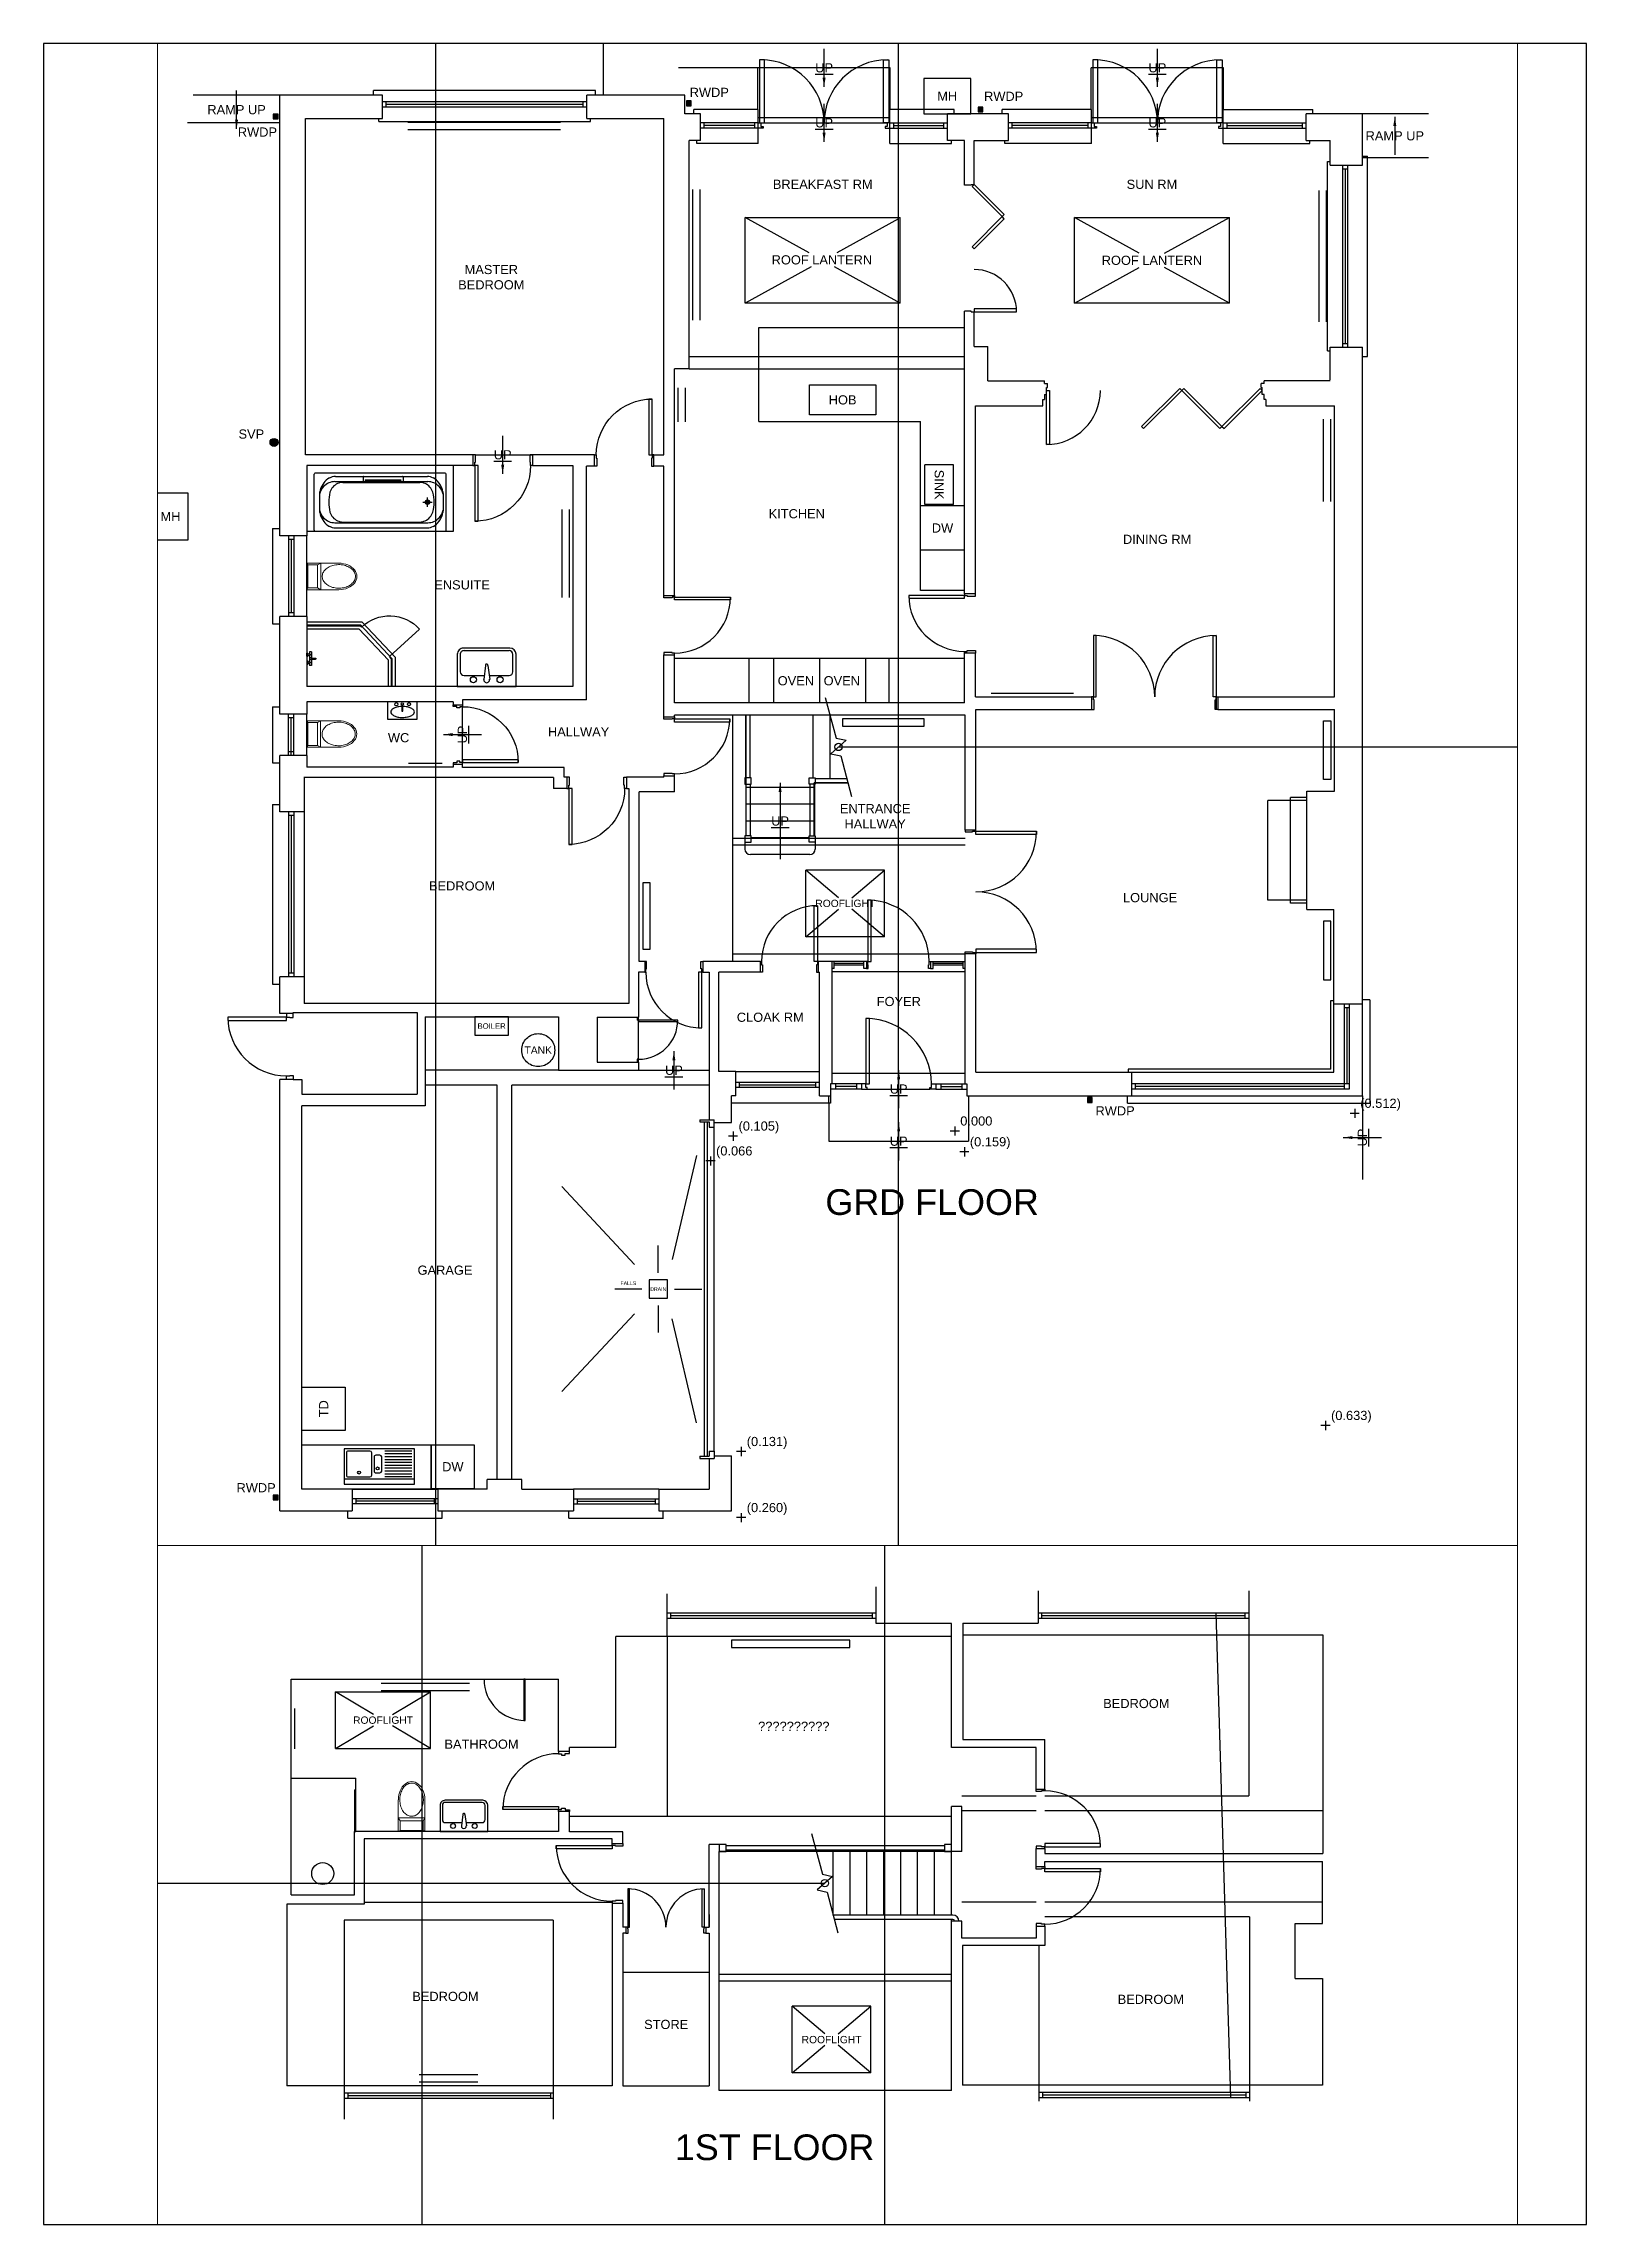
# Paper-space layout 'Layout1' of a CAD drawing. Header units: millimetres. Extents: x 0 to 210, y 0 to 297.
# The model-space entities are those that its viewports show. They can reach past a viewport. Long polylines and large blocks are cut down to what shows.
import ezdxf
from ezdxf.enums import TextEntityAlignment as Align

# ---------------------------------------------------------------- set-up
doc = ezdxf.new("R2010")
doc.units = ezdxf.units.MM
doc.header["$LTSCALE"] = 25
doc.header["$MEASUREMENT"] = 0
for name, pattern in [('CENTER', [50.8, 31.75, -6.35, 6.35, -6.35]), ('DASHDOT', [25.4, 12.7, -6.35, 0, -6.35]), ('DASHED', [19.05, 12.7, -6.35]), ('DASHED2', [9.525, 6.35, -3.175])]:
    doc.linetypes.add(name, pattern=pattern)
for name, color, linetype in [('05 - General Notes', 6, 'Continuous'), ('06 - Room Names', 2, 'Continuous'), ('07 - Dimensions', 6, 'Continuous'), ('08 - Levels', 8, 'CENTER'), ('20 - Existing Walls', 2, 'Continuous'), ('24 - Stair-Ramp', 1, 'Continuous'), ('31 - Windows', 1, 'Continuous'), ('32 - Doors', 1, 'Continuous'), ('34 - Balustrades', 1, 'Continuous'), ('52 -', 2, 'Continuous'), ('52 - Drainage-Soil waste', 2, 'DASHED'), ('56 - Heating', 1, 'DASHED'), ('73 - Kitchen Equipment', 6, 'Continuous'), ('74 - Sanitary Fittings', 6, 'Continuous'), ('76 - Storage Fixtures', 6, 'Continuous')]:
    doc.layers.add(name, color=color, linetype=linetype)
doc.styles.get("Standard").update_dxf_attribs({"font": 'arial.ttf'})
doc.dimstyles.get("Standard").update_dxf_attribs({"dimscale": 50, "dimtxt": 2.5, "dimasz": 0.18, "dimexe": 0.18, "dimexo": 0.0625, "dimgap": 0.09, "dimtad": 0, "dimtih": 1, "dimtoh": 1, "dimdec": 0, "dimzin": 0, "dimdsep": 46, "dimtxsty": 'Standard', "dimcen": 0.09, "dimadec": 0, "dimazin": 0, "dimtfac": 1, "dimtdec": 4, "dimtofl": 0, "dimtmove": 0, "dimatfit": 3, "dimfxl": 1, "dimtolj": 1, "dimtzin": 0, "dimarcsym": 0})

psp = doc.layouts.get("Layout1")

# ---------------------------------------------------------------- texts
at = {"layer": '05 - General Notes'}
for s, p in [('GRD FLOOR', (120.94, 139.23)), ('1ST FLOOR', (99.5, 10.5))]:
    psp.add_text(s, height=3.5, dxfattribs=at).set_placement(p, align=Align.MIDDLE_CENTER)

msp = doc.modelspace()

# ---------------------------------------------------------------- texts
at = {"layer": '05 - General Notes'}
for s, height, p in [('RWDP', 125, (92563.6, 29980.6)), ('RWDP', 125, (96570.9, 29927.2)), ('RWDP', 125, (86412.8, 29440.4)), ('ROOF LANTERN', 125, (94096.2, 27700)), ('ROOF LANTERN', 125, (98588.9, 27693.5)), ('SVP', 125, (86329.9, 25327.4)), ('ROOFLIGHT', 100, (111408.9, 23286.4)), ('ROOFLIGHT', 100, (94414.4, 18935.5)), ('ROOFLIGHT', 100, (117514.4, 18935.5)), ('RWDP', 125, (98087.7, 16110.2)), ('FALLS', 50, (91461.9, 13762)), ('RWDP', 125, (86394.8, 10977.1)), ('HEDGE', 125, (89760, 10100))]:
    msp.add_text(s, height=height, dxfattribs=at).set_placement(p, align=Align.MIDDLE_CENTER)
at = {"layer": '05 - General Notes', "char_height": 125, "attachment_point": 5}
for s, insert, width in [('RAMP UP', (84668.3, 30796.5), 819.771), ('\\LUP', (94126.4, 30314.5), 320), ('\\LUP', (98662.9, 30314.5), 320), ('RAMP UP', (86128.9, 29744.5), 802.583), ('\\LUP', (94126.4, 29565), 320), ('\\LUP', (98662.9, 29565), 320), ('RAMP UP', (101894.9, 29388.4), 838.281), ('\\LUP', (89751.4, 25044.5), 320), ('\\LUP', (93527.4, 20056.5), 320), ('\\LUP', (92081.9, 16662), 320), ('\\LUP', (95141.4, 16406), 320), ('\\LUP', (95141.4, 15696), 320)]:
    msp.add_mtext(s, dxfattribs=dict(at, insert=insert, width=width))
at = {"layer": '05 - General Notes', "char_height": 125, "width": 320, "attachment_point": 5, "rotation": 90}
for insert in [(89203.4, 21234.5), (101453.9, 15746)]:
    msp.add_mtext('\\LUP', dxfattribs=dict(at, insert=insert))
at = {"layer": '06 - Room Names', "char_height": 125, "width": 1660, "attachment_point": 5}
for s, insert in [('BREAKFAST RM', (94107.9, 28728)), ('SUN RM', (98588.9, 28728)), ('MASTER\\PBEDROOM', (89596.4, 27463.2)), ('KITCHEN', (93754.4, 24241.4)), ('DINING RM', (98659.8, 23892.7)), ('BEDROOM', (121662.8, 23511.9)), ('ENSUITE', (89198.4, 23272.8)), ('??????????', (117000.7, 23202.3)), ('BATHROOM', (112749, 22958.1)), ('WC', (88334.6, 21191.5)), ('HALLWAY', (90784.6, 21271.5)), ('ENTRANCE HALLWAY', (94820.8, 20122.1)), ('BEDROOM', (112258.1, 19522.9)), ('BEDROOM', (121860.2, 19482.7)), ('BEDROOM', (89198.4, 19172.8)), ('LOUNGE', (98563.5, 19013.3)), ('STORE', (115263.2, 19141.2)), ('FOYER', (95143.5, 17598.7)), ('CLOAK RM', (93393.9, 17384)), ('GARAGE', (88966, 13939.4))]:
    msp.add_mtext(s, dxfattribs=dict(at, insert=insert))
at = {"layer": '52 -'}
for p in [(95801.9, 29929.5), (85228.9, 24204.5)]:
    msp.add_text('MH', height=125, dxfattribs=at).set_placement(p, align=Align.MIDDLE_CENTER)
at = {"layer": '52 - Drainage-Soil waste'}
msp.add_text('DRAIN', height=50, dxfattribs=at).set_placement((91868.9, 13682), align=Align.MIDDLE_CENTER)
at = {"layer": '73 - Kitchen Equipment'}
for s, height, p in [('HOB', 125, (94378.4, 25793)), ('DW', 125, (95738.4, 24048)), ('OVEN', 125, (93742.4, 21967.5)), ('OVEN', 125, (94367.4, 21967.5)), ('BOILER', 75, (89600.7, 17265)), ('TANK', 100, (90234.9, 16937)), ('DW', 125, (89072.9, 11263))]:
    msp.add_text(s, height=height, dxfattribs=at).set_placement(p, align=Align.MIDDLE_CENTER)
for s, rotation, p in [('SINK', 270, (95693.4, 24638)), ('TD', 90, (87313.9, 12053))]:
    msp.add_text(s, height=125, rotation=rotation, dxfattribs=at).set_placement(p, align=Align.MIDDLE_CENTER)

# ---------------------------------------------------------------- blocks, each defined once
blk = doc.blocks.new('kitchen sink18')
at = {"color": 0}
for p, q in [((0, 0), (-1200, 0)), ((-1200, 0), (-1200, -600)), ((0, -600), (0, 0)), ((-1200, -80), (0, -80)), ((-1150, -120), (-690, -120)), ((-1150, -169), (-690, -169)), ((-1150, -218), (-690, -218)), ((-1150, -267), (-690, -267)), ((-1150, -315), (-690, -315)), ((-1150, -364), (-690, -364)), ((-640, -220), (-640, -460)), ((-540, -190), (-610, -190)), ((-510, -460), (-510, -220)), ((-470, -150), (-470, -530)), ((-70, -120), (-440, -120)), ((-40, -530), (-40, -150)), ((-1200, -600), (0, -600)), ((-1150, -414), (-690, -414)), ((-1150, -462), (-690, -462)), ((-1150, -511), (-690, -511)), ((-1150, -560), (-690, -560)), ((-610, -490), (-540, -490)), ((-440, -560), (-70, -560))]:
    blk.add_line(p, q, dxfattribs=at)
for centre in [(-570, -265), (-255, -195)]:
    blk.add_circle(centre, 25, dxfattribs=at)
for centre, start, end in [((-610, -220), 90, 180), ((-540, -220), 360, 90), ((-440, -150), 90, 180), ((-70, -150), 360, 90), ((-610, -460), 180, 270), ((-540, -460), 270, 0), ((-440, -530), 180, 270), ((-70, -530), 270, 0)]:
    blk.add_arc(centre, 30, start, end, dxfattribs=at)
blk = doc.blocks.new('A$C15221B2D')
for p, q in [((0, 0.291), (0, 0)), ((0.495, 0.291), (0, 0.291)), ((0, 0), (0.495, 0)), ((0.239, 0.237), (0.239, 0.133)), ((0.239, 0.133), (0.257, 0.133)), ((0.257, 0.133), (0.257, 0.237)), ((0.495, 0), (0.495, 0.291))]:
    blk.add_line(p, q)
for centre, radius in [((0.145, 0.251), 0.0267), ((0.247, 0.255), 0.0199), ((0.359, 0.252), 0.0268)]:
    blk.add_circle(centre, radius)
for centre, radius, start, end in [((0.097, 0.12), 0.0456, 138.0706, 180.1224), ((0.097, 0.12), 0.0456, 180.1224, 222.1741), ((0.17, 0.054), 0.144, 114.7868, 138.0706), ((0.17, 0.186), 0.144, 222.1741, 245.4579), ((0.219, -0.053), 0.262, 100.8917, 114.7868), ((0.219, 0.293), 0.262, 245.4579, 259.353), ((0.252, -0.222), 0.435, 90.1224, 100.8917), ((0.251, 0.463), 0.435, 259.353, 270.1224), ((0.252, -0.222), 0.435, 79.353, 90.1224), ((0.251, 0.463), 0.435, 270.1224, 280.8917), ((0.284, -0.052), 0.262, 65.4579, 79.353), ((0.283, 0.293), 0.262, 280.8917, 294.7868), ((0.333, 0.054), 0.144, 42.1741, 65.4579), ((0.333, 0.186), 0.144, 294.7868, 318.0706), ((0.406, 0.121), 0.0456, 0.1224, 42.1741), ((0.406, 0.121), 0.0456, 318.0706, 0.1224)]:
    blk.add_arc(centre, radius, start, end)
at = {"flags": 9}
for tag in ['YSIZE', 'XSIZE']:
    blk.add_attdef(tag, (0, 0), '', height=0.0005, dxfattribs=at)
blk = doc.blocks.new('A$C238C3AFD')
at = {"lineweight": 5}
for p, q in [((0, 0.246), (0, 0.68)), ((0.024, 0.666), (0, 0.68)), ((0, 0.68), (0.361, 0.68)), ((0.024, 0.68), (0.337, 0.68)), ((0.024, 0.535), (0.024, 0.666)), ((0.024, 0.666), (0.337, 0.666)), ((0.337, 0.666), (0.361, 0.68)), ((0.337, 0.666), (0.337, 0.535)), ((0.361, 0.246), (0.361, 0.68)), ((0.024, 0.535), (0, 0.492)), ((0.361, 0.492), (0, 0.492)), ((0.337, 0.535), (0.024, 0.535)), ((0.337, 0.535), (0.361, 0.492))]:
    blk.add_line(p, q, dxfattribs=at)
blk.add_ellipse((0.18, 0.246), major_axis=(0, 0.246), ratio=0.7331, start_param=1.570796, end_param=4.712389, dxfattribs=at)
blk.add_open_spline([(0.18, 0.472), (0.174, 0.472), (0.167, 0.472), (0.152, 0.469), (0.144, 0.467), (0.128, 0.46), (0.12, 0.456), (0.104, 0.445), (0.097, 0.439), (0.082, 0.425), (0.075, 0.417), (0.063, 0.4), (0.057, 0.391), (0.046, 0.37), (0.042, 0.36), (0.033, 0.337), (0.03, 0.326), (0.025, 0.301), (0.023, 0.289), (0.02, 0.264), (0.02, 0.251), (0.02, 0.226), (0.021, 0.213), (0.025, 0.189), (0.028, 0.177), (0.034, 0.153), (0.038, 0.142), (0.047, 0.12), (0.052, 0.11), (0.064, 0.091), (0.07, 0.082), (0.084, 0.066), (0.091, 0.059), (0.106, 0.046), (0.113, 0.041), (0.129, 0.032), (0.138, 0.028), (0.154, 0.023), (0.162, 0.021), (0.179, 0.02), (0.187, 0.02), (0.204, 0.022), (0.213, 0.024), (0.229, 0.03), (0.237, 0.034), (0.253, 0.044), (0.261, 0.05), (0.276, 0.064), (0.283, 0.072), (0.296, 0.089), (0.302, 0.098), (0.313, 0.118), (0.318, 0.129), (0.326, 0.151), (0.33, 0.163), (0.336, 0.187), (0.338, 0.2), (0.341, 0.225), (0.341, 0.238), (0.341, 0.264), (0.34, 0.276), (0.336, 0.301), (0.334, 0.314), (0.327, 0.338), (0.324, 0.349), (0.314, 0.371), (0.309, 0.382), (0.298, 0.401), (0.291, 0.41), (0.278, 0.426), (0.27, 0.434), (0.255, 0.446), (0.248, 0.452), (0.231, 0.461), (0.223, 0.464), (0.207, 0.47), (0.198, 0.471), (0.187, 0.472), (0.184, 0.472), (0.18, 0.472)], degree=3, knots=[0, 0, 0, 0, 0.129187, 0.129187, 0.292984, 0.292984, 0.456781, 0.456781, 0.620578, 0.620578, 0.784375, 0.784375, 0.948173, 0.948173, 1.11197, 1.11197, 1.275767, 1.275767, 1.439564, 1.439564, 1.603361, 1.603361, 1.767159, 1.767159, 1.930956, 1.930956, 2.094753, 2.094753, 2.25855, 2.25855, 2.422347, 2.422347, 2.586144, 2.586144, 2.749942, 2.749942, 2.913739, 2.913739, 3.077536, 3.077536, 3.241333, 3.241333, 3.406995, 3.406995, 3.572656, 3.572656, 3.738317, 3.738317, 3.903979, 3.903979, 4.06964, 4.06964, 4.235301, 4.235301, 4.400963, 4.400963, 4.566624, 4.566624, 4.732286, 4.732286, 4.897947, 4.897947, 5.063608, 5.063608, 5.22927, 5.22927, 5.394931, 5.394931, 5.560592, 5.560592, 5.726254, 5.726254, 5.891915, 5.891915, 6.057576, 6.057576, 6.223238, 6.223238, 6.283185, 6.283185, 6.283185, 6.283185], dxfattribs=at)
blk = doc.blocks.new('A$C34D52403')
for p, q in [((0, 0.379), (0, 0.061)), ((0.579, 0.379), (0, 0.379)), ((0.031, 0.234), (0.031, 0.063)), ((0.266, 0.271), (0.068, 0.271)), ((0.277, 0.171), (0.26, 0.309)), ((0.302, 0.171), (0.319, 0.309)), ((0.513, 0.271), (0.313, 0.271)), ((0.55, 0.063), (0.55, 0.234)), ((0.579, 0.061), (0.579, 0.379)), ((0.068, 0.026), (0.513, 0.026)), ((0.061, 0), (0.518, 0))]:
    blk.add_line(p, q)
for centre in [(0.158, 0.312), (0.421, 0.312)]:
    blk.add_circle(centre, 0.0296)
for centre, radius, start, end in [((0.068, 0.234), 0.0371, 90, 180), ((0.29, 0.312), 0.0296, 353.0422, 186.9578), ((0.513, 0.234), 0.0371, 0, 90), ((0.061, 0.061), 0.061, 180, 270), ((0.068, 0.063), 0.0371, 180, 270), ((0.29, 0.171), 0.0125, 179.3528, 0.6472), ((0.513, 0.063), 0.0371, 270, 0), ((0.518, 0.061), 0.061, 270, 0)]:
    blk.add_arc(centre, radius, start, end)
blk = doc.blocks.new('A$C57E16F12')
for p, q in [((0, 1), (0, 0.195)), ((0, 1), (0.95, 1)), ((0.045, 1), (0.045, 0.214)), ((0.055, 1), (0.055, 0.218)), ((0.1, 1), (0.1, 0.236)), ((0.44, 0.936), (0.44, 0.964)), ((0.44, 0.964), (0.47, 0.964)), ((0.458, 1), (0.458, 0.988)), ((0.506, 1), (0.458, 1)), ((0.506, 0.988), (0.458, 0.988)), ((0.47, 0.988), (0.47, 0.964)), ((0.494, 0.988), (0.494, 0.964)), ((0.494, 0.964), (0.586, 0.964)), ((0.506, 1), (0.506, 0.988)), ((0.574, 1), (0.574, 0.988)), ((0.574, 1), (0.622, 1)), ((0.574, 0.988), (0.622, 0.988)), ((0.586, 0.988), (0.586, 0.964)), ((0.61, 0.988), (0.61, 0.964)), ((0.61, 0.964), (0.64, 0.964)), ((0.622, 1), (0.622, 0.988)), ((0.64, 0.936), (0.64, 0.964)), ((0.95, -0.3), (0.95, 1)), ((0.44, 0.936), (0.532, 0.936)), ((0.532, 0.939), (0.532, 0.876)), ((0.538, 0.92), (0.538, 0.896)), ((0.542, 0.92), (0.538, 0.92)), ((0.542, 0.896), (0.538, 0.896)), ((0.539, 0.92), (0.539, 0.936)), ((0.542, 0.92), (0.542, 0.936)), ((0.542, 0.92), (0.542, 0.896)), ((0.548, 0.939), (0.548, 0.876)), ((0.548, 0.936), (0.64, 0.936)), ((0.522, -0.3), (0, 0.195)), ((0.541, -0.255), (0.045, 0.214)), ((0.076, 0.198), (0.055, 0.218)), ((0.564, -0.2), (0.1, 0.236)), ((0.105, -0.655), (0.511, -0.213)), ((0.545, -0.245), (0.511, -0.212)), ((0.95, -0.3), (0.522, -0.3)), ((0.95, -0.255), (0.541, -0.255)), ((0.95, -0.245), (0.545, -0.245)), ((0.95, -0.2), (0.564, -0.2))]:
    blk.add_line(p, q)
blk.add_arc((0.511, -0.215), 0.6, 136.4588, 227.3083)
for centre, major_axis, start_param, end_param in [((0.482, 0.964), (-0.00849, 0.00849), 0.785398, 3.926991), ((0.54, 0.95), (0.0099, 0.0099), 5.497787, 11.780972), ((0.598, 0.964), (-0.00849, 0.00849), 0.785398, 3.926991), ((0.54, 0.876), (0.00566, 0.00566), 2.356194, 5.497787)]:
    blk.add_ellipse(centre, major_axis=major_axis, ratio=1, start_param=start_param, end_param=end_param)
blk = doc.blocks.new('21')
at = {"color": 0}
for p, q in [((6548, -5625), (7801, -5625)), ((6332, -5857), (6332, -6093)), ((6542, -5695), (7807, -5695)), ((6652, -5705), (7697, -5705)), ((6955, -5669), (7440, -5669)), ((6955, -5679), (7440, -5679)), ((8017, -5857), (8017, -6093)), ((8017, -5975), (8017, -6093)), ((6542, -6255), (7807, -6255)), ((6548, -6325), (7801, -6325)), ((6652, -6245), (7697, -6245))]:
    blk.add_line(p, q, dxfattribs=at)
at = {"color": 0, "linetype": 'DASHDOT'}
for p, q in [((7802, -6040), (7802, -5910)), ((7737, -5975), (7867, -5975))]:
    blk.add_line(p, q, dxfattribs=at)
at = {"color": 0}
blk.add_lwpolyline([(6262, -6355), (6262, -5595, -0.414214), (6282, -5575), (8032, -5575, -0.414214), (8052, -5595), (8052, -6355, -0.414214), (8032, -6375), (6282, -6375, -0.414214)], format="xyb", close=True, dxfattribs=at)
for points in [[(6925, -5631), (6925, -5690)], [(7470, -5631), (7470, -5689)], [(6955, -5669), (6955, -5679)], [(7440, -5669), (7440, -5679)]]:
    blk.add_lwpolyline(points, dxfattribs=at)
for radius in [31.3, 21.3]:
    blk.add_circle((7802, -5975), radius, dxfattribs=at)
for centre, radius, start, end in [((6548, -5791), 166, 90, 119.2696), ((6930, -5630), 5.36, 93.7337, 183.7337), ((7464, -5630), 5.36, 356.2663, 86.2663), ((7801, -5791), 166, 60.7304, 90), ((6555, -5920), 230, 136.6145, 166.3718), ((6731, -5925), 405, 162.9796, 170.3612), ((6641, -5897), 311, 143.5342, 162.9796), ((6547, -5912), 219, 113.665, 136.6145), ((6584, -5855), 240, 119.2696, 143.5342), ((7070, -5975), 612, 167.236, 180.0292), ((6542, -5901), 206, 90, 113.665), ((6680, -5915), 220, 138.5936, 159.9347), ((6663, -5900), 198, 115.1607, 138.5936), ((6652, -5877), 172, 90, 115.1607), ((6930, -5690), 5.36, 176.2663, 266.2663), ((7464, -5690), 5.36, 273.7337, 3.7337), ((7697, -5877), 172, 64.8393, 90), ((7686, -5900), 198, 41.4064, 64.8393), ((7807, -5901), 206, 66.335, 90), ((7669, -5915), 220, 20.0653, 41.4064), ((7280, -5975), 612, 359.9708, 12.764), ((7765, -5855), 240, 36.4658, 60.7304), ((7802, -5912), 219, 43.3855, 66.335), ((7708, -5897), 311, 17.0204, 36.4658), ((7794, -5920), 230, 13.6282, 43.3855), ((7618, -5925), 405, 9.6388, 17.0204), ((6555, -6030), 230, 193.6282, 223.3855), ((6731, -6025), 405, 189.6388, 197.0204), ((6641, -6052), 311, 197.0204, 216.4658), ((6547, -6037), 219, 223.3855, 246.335), ((7070, -5975), 612, 179.9708, 192.764), ((6680, -6035), 220, 200.0653, 221.4064), ((6663, -6050), 198, 221.4064, 244.8393), ((6652, -6073), 172, 244.8393, 270), ((7697, -6073), 172, 270, 295.1607), ((7686, -6050), 198, 295.1607, 318.5936), ((7669, -6035), 220, 318.5936, 339.9347), ((7280, -5975), 612, 347.236, 0.0292), ((7802, -6037), 219, 293.665, 316.6145), ((7708, -6052), 311, 323.5342, 342.9796), ((7794, -6030), 230, 316.6145, 346.3718), ((7618, -6025), 405, 342.9796, 350.3612), ((6584, -6095), 240, 216.4658, 240.7304), ((6542, -6049), 206, 246.335, 270), ((6548, -6159), 166, 240.7304, 270), ((7801, -6159), 166, 270, 299.2696), ((7807, -6049), 206, 270, 293.665), ((7765, -6095), 240, 299.2696, 323.5342)]:
    blk.add_arc(centre, radius, start, end, dxfattribs=at)
blk = doc.blocks.new('LVL PLAN')
at = {"layer": '20 - Existing Walls', "color": 0}
for p, q in [((1.25, 0), (-1.25, 0)), ((0, 1.25), (0, -1.25))]:
    blk.add_line(p, q, dxfattribs=at)
at = {"color": 0}
blk.add_attdef('LVL', (1.5, 1.5), '', height=2.5, dxfattribs=at)

# ---------------------------------------------------------------- linework, layer by layer
at = {"layer": '05 - General Notes'}
msp.add_line((94322, 21065.5), (117422, 21065.5), dxfattribs=at)
for points in [[(94143.1, 21740.7), (94290, 21186.3), (94426.9, 21157.9), (94217.2, 20973.1), (94354.1, 20944.7), (94501, 20390.4)], [(117243.1, 21740.7), (117390, 21186.3), (117526.9, 21157.9), (117317.2, 20973.1), (117454.1, 20944.7), (117601, 20390.4)]]:
    msp.add_lwpolyline(points, dxfattribs=at)
for centre in [(94322, 21065.5), (117422, 21065.5)]:
    msp.add_circle(centre, 50, dxfattribs=at)
at = {"layer": '07 - Dimensions'}
for p, q in [((88841.4, 9000), (88841.4, 31800)), ((95141.4, 9000), (95141.4, 31800)), ((111941.4, 9000), (111941.4, 31800)), ((118241.4, 9000), (118241.4, 31800))]:
    msp.add_line(p, q, dxfattribs=at)
at = {"layer": '20 - Existing Walls'}
for p, q in [((93226.4, 30314.5), (92146.4, 30314.5)), ((86718.9, 23940.5), (86718.9, 29944.5)), ((88114.4, 29944.5), (86718.9, 29944.5)), ((88114.4, 29624.5), (88114.4, 29944.5)), ((90895.4, 29624.5), (90895.4, 29944.5)), ((92228.9, 29944.5), (90895.4, 29944.5)), ((92228.9, 29689.5), (92228.9, 29944.5)), ((87065.4, 29624.5), (88114.4, 29624.5)), ((87065.4, 25044.5), (87065.4, 29624.5)), ((90895.4, 29624.5), (91945.4, 29624.5)), ((91945.4, 25044.5), (91945.4, 29624.5)), ((92444.4, 29689.5), (92228.9, 29689.5)), ((92444.4, 29325), (92444.4, 29689.5)), ((95808.4, 29325), (95808.4, 29689.5)), ((96638.4, 29689.5), (95808.4, 29689.5)), ((96638.4, 29325), (96638.4, 29689.5)), ((100687.4, 29325), (100687.4, 29689.5)), ((101453.9, 29689.5), (100687.4, 29689.5)), ((101453.9, 28988), (101453.9, 29689.5)), ((92291.4, 26215), (92291.4, 29325)), ((92444.4, 29325), (92291.4, 29325)), ((96038.4, 29325), (95808.4, 29325)), ((96038.4, 28715), (96038.4, 29325)), ((96168.4, 28725), (96168.4, 29325)), ((96168.4, 29325), (96638.4, 29325)), ((100687.4, 29325), (101017.4, 29325)), ((101017.4, 28988), (101017.4, 29325)), ((101017.4, 28988), (101453.9, 28988)), ((96128.4, 28715), (96038.4, 28715)), ((96128.4, 28725), (96168.4, 28725)), ((96128.4, 28725), (96128.4, 28715)), ((96038.4, 23150), (96038.4, 27001)), ((96128.4, 27001), (96038.4, 27001)), ((96128.4, 26991), (96128.4, 27001)), ((96128.4, 26991), (96168.4, 26991)), ((96168.4, 26518), (96168.4, 26991)), ((96168.4, 26518), (96355.4, 26518)), ((96355.4, 26050), (96355.4, 26518)), ((101017.4, 26065), (101017.4, 26509)), ((101017.4, 26509), (101453.9, 26509)), ((101453.9, 17563), (101453.9, 26509)), ((92291.4, 26215), (92091.4, 26215)), ((92091.4, 23129), (92091.4, 26215)), ((96355.4, 26050), (97126.4, 26050)), ((97126.4, 26015), (97126.4, 26050)), ((97126.4, 26015), (97168.4, 26015)), ((97126.4, 25865), (97152.9, 25865)), ((97126.4, 25865), (97126.4, 25800)), ((97152.9, 25865), (97152.9, 25960)), ((97152.9, 25960), (97168.4, 25960)), ((97168.4, 25960), (97168.4, 26015)), ((100116.4, 26015), (100074.4, 26015)), ((100074.4, 25960), (100074.4, 26015)), ((100074.4, 25960), (100089.9, 25960)), ((100089.9, 25865), (100089.9, 25960)), ((100116.4, 25865), (100089.9, 25865)), ((101017.4, 26050), (100116.4, 26050)), ((100116.4, 26015), (100116.4, 26050)), ((100116.4, 25800), (100116.4, 25865)), ((96188.4, 25710), (97103.4, 25710)), ((96188.4, 23153), (96188.4, 25710)), ((97103.4, 25710), (97103.4, 25800)), ((97103.4, 25800), (97126.4, 25800)), ((100139.4, 25800), (100116.4, 25800)), ((100139.4, 25800), (100139.4, 25710)), ((100139.4, 25710), (101076.4, 25710)), ((101076.4, 21747), (101076.4, 25710)), ((89379.4, 25044.5), (87065.4, 25044.5)), ((91000.4, 25044.5), (90123.4, 25044.5)), ((91810.4, 25044.5), (91945.4, 25044.5)), ((115275.4, 24425), (115275.4, 25006.1)), ((118121.4, 24601), (118121.4, 25101)), ((120325.4, 25046), (120325.4, 24606)), ((123194.4, 25046), (123194.4, 24606)), ((89346.4, 24899.5), (87087.4, 24899.5)), ((87087.4, 24899.5), (87087.4, 23940.5)), ((90156.4, 24899.5), (90706.4, 24899.5)), ((90706.4, 24899.5), (90706.4, 21889.5)), ((90892.4, 21707.5), (90892.4, 24889.5)), ((91000.4, 24889.5), (90892.4, 24889.5)), ((91946.4, 24889.5), (91810.4, 24889.5)), ((91946.4, 23129), (91946.4, 24889.5)), ((122950, 18144.5), (122748.8, 24741)), ((119148.4, 24425), (114577.4, 24425)), ((114577.4, 22913), (114577.4, 24425)), ((119148.4, 24601), (118121.4, 24601)), ((119148.4, 22913), (119148.4, 24601)), ((119302.4, 24606), (119302.4, 23021)), ((119302.4, 24606), (120325.4, 24606)), ((119302.4, 24446), (124200.4, 24446)), ((124200.4, 24446), (124200.4, 21472)), ((87087.4, 23940.5), (86718.9, 23940.5)), ((110156.4, 20907), (110156.4, 23842)), ((110156.4, 23842), (113798.4, 23842)), ((113798.4, 22858), (113798.4, 23842)), ((114577.4, 22913), (113948.4, 22913)), ((113948.4, 22858), (113948.4, 22913)), ((120301.4, 22913), (119148.4, 22913)), ((119302.4, 23021), (120416.4, 23021)), ((120301.4, 22347), (120301.4, 22913)), ((120416.4, 22347), (120416.4, 23021)), ((87087.4, 22840.5), (86718.9, 22840.5)), ((86718.9, 21514), (86718.9, 22840.5)), ((87087.4, 22840.5), (87087.4, 21889.5)), ((91946.4, 21474), (91946.4, 22319)), ((92091.4, 21665), (92091.4, 22319)), ((96038.4, 21665), (96038.4, 22343)), ((96188.4, 21747), (96188.4, 22343)), ((113798.4, 22040), (113798.4, 21769)), ((113948.4, 21766), (113948.4, 22040)), ((119288.4, 22112), (119148.4, 22112)), ((119148.4, 21499), (119148.4, 22112)), ((119288.4, 21499), (119288.4, 22112)), ((90706.4, 21889.5), (87087.4, 21889.5)), ((90892.4, 21707.5), (89203.4, 21707.5)), ((89203.4, 21707.5), (89203.4, 21639.5)), ((96188.4, 21747), (97766.4, 21747)), ((99486.4, 21747), (101076.4, 21747)), ((111018.4, 20907), (111018.4, 21769)), ((113798.4, 21769), (111018.4, 21769)), ((114671.4, 21766), (113948.4, 21766)), ((114671.4, 21605), (114671.4, 21766)), ((87084.4, 21514), (86718.9, 21514)), ((89078.4, 21680), (87084.4, 21680)), ((87084.4, 21680), (87084.4, 21514)), ((89078.4, 21680), (89078.4, 21639.5)), ((96038.4, 21665), (92091.4, 21665)), ((96048.4, 21499), (92091.4, 21499)), ((92091.4, 21474), (92091.4, 21499)), ((96048.4, 19934), (96048.4, 21499)), ((96193.4, 19934), (96193.4, 21577)), ((96193.4, 21577), (97766.4, 21577)), ((99486.4, 21577), (101076.4, 21577)), ((101076.4, 20463), (101076.4, 21577)), ((114526.4, 21670), (111150.4, 21670)), ((111150.4, 21670), (111150.4, 20780)), ((114526.4, 21605), (114526.4, 21670)), ((115849.4, 20468), (115849.4, 21594)), ((115984.4, 21594), (115849.4, 21594)), ((119288.4, 21499), (115984.4, 21499)), ((115984.4, 18244), (115984.4, 21499)), ((120301.4, 21292.5), (120301.4, 21537)), ((120416.4, 21537), (120416.4, 21472)), ((120416.4, 21472), (124200.4, 21472)), ((120416.4, 21292.5), (120416.4, 21362.5)), ((120416.4, 21362.5), (124197.4, 21362.5)), ((124197.4, 20514.5), (124197.4, 21362.5)), ((87084.4, 20949), (86718.9, 20949)), ((86718.9, 20180.5), (86718.9, 20949)), ((87084.4, 20949), (87084.4, 20789)), ((89078.4, 20829.5), (89078.4, 20789)), ((89203.4, 20784.5), (89203.4, 20829.5)), ((110156.4, 20907), (111018.4, 20907)), ((114526.4, 20795), (114526.4, 18304)), ((114671.4, 20795), (114671.4, 20468)), ((87050.4, 20659.5), (87050.4, 17570.5)), ((90442.4, 20649.5), (87050.4, 20649.5)), ((89078.4, 20789), (87084.4, 20789)), ((90589.4, 20784.5), (89203.4, 20784.5)), ((90442.4, 20649.5), (90442.4, 20499.5)), ((90626.4, 20499.5), (90442.4, 20499.5)), ((90589.4, 20654.5), (90589.4, 20784.5)), ((90626.4, 20654.5), (90589.4, 20654.5)), ((91946.4, 20654.5), (91436.4, 20654.5)), ((91436.4, 20499.5), (91466.4, 20499.5)), ((91466.4, 20499.5), (91466.4, 17570.5)), ((91946.4, 20654.5), (91946.4, 20674)), ((92091.4, 20453), (92091.4, 20674)), ((111150.4, 20780), (110097.4, 20780)), ((110097.4, 20780), (110097.4, 18304)), ((115849.4, 20640), (115849.4, 20468)), ((119148.4, 18244), (119148.4, 20572)), ((119288.4, 20548), (119148.4, 20548)), ((119288.4, 20318), (119288.4, 20548)), ((123825.4, 20514.5), (124197.4, 20514.5)), ((123825.4, 19768.5), (123825.4, 20514.5)), ((91610.4, 18144), (91610.4, 20453)), ((92091.4, 20453), (91610.4, 20453)), ((100695.4, 20463), (101076.4, 20463)), ((100695.4, 18853), (100695.4, 20463)), ((114714.4, 20468), (114671.4, 20468)), ((114671.4, 20383), (114671.4, 18304)), ((114714.4, 20383), (114671.4, 20383)), ((115804.4, 20468), (115849.4, 20468)), ((115804.4, 20383), (115849.4, 20383)), ((115849.4, 20383), (115849.4, 18304)), ((120301.4, 20318), (119288.4, 20318)), ((120416.4, 20215.5), (119297.4, 20215.5)), ((119297.4, 20215.5), (119297.4, 18314.5)), ((120301.4, 20482.5), (120301.4, 20318)), ((120416.4, 20482.5), (120416.4, 20215.5)), ((87050.4, 20180.5), (86718.9, 20180.5)), ((123825.4, 19768.5), (124197.4, 19768.5)), ((124197.4, 19768.5), (124197.4, 18314.5)), ((100695.4, 18853), (101064.4, 18853)), ((101064.4, 17563), (101064.4, 18853)), ((91685.4, 18144), (91610.4, 18144)), ((93260.9, 18144), (92474.4, 18144)), ((94234.4, 18144), (94035.4, 18144)), ((94234.4, 16476), (94234.4, 18144)), ((96048.4, 16476), (96048.4, 18250)), ((96193.4, 16637), (96193.4, 18250)), ((114526.4, 18304), (110097.4, 18304)), ((110877.4, 18304), (110877.4, 17854)), ((113723.4, 18304), (113723.4, 17854)), ((114671.4, 18304), (115849.4, 18304)), ((119148.4, 18244), (115984.4, 18244)), ((124197.4, 18314.5), (119297.4, 18314.5)), ((120333.4, 18314.5), (120333.4, 18096.1)), ((123202.4, 18314.5), (123202.4, 18096.1)), ((87050.4, 17936.5), (86718.9, 17936.5)), ((86718.9, 17434), (86718.9, 17936.5)), ((91685.4, 17999), (91599.9, 17999)), ((91599.9, 17999), (91599.9, 17388)), ((92474.4, 17999), (92563.9, 17999)), ((92563.9, 17999), (92563.9, 15989)), ((92694.9, 16646), (92694.9, 17999)), ((93260.9, 17999), (92694.9, 17999)), ((94049.9, 17999), (94064.9, 17999)), ((94064.9, 16316), (94064.9, 17999)), ((91466.4, 17570.5), (87050.4, 17570.5)), ((101453.9, 17563), (101064.4, 17563)), ((86808.9, 17434), (86718.9, 17434)), ((86898.9, 17434), (86898.9, 17451)), ((86898.9, 17451), (88588.9, 17451)), ((88588.9, 17451), (88588.9, 16339)), ((88696.9, 17390), (90509.9, 17390)), ((88696.9, 17390), (88696.9, 16177)), ((90509.9, 17390), (90509.9, 16662)), ((91036.9, 17388), (91599.9, 17388)), ((91036.9, 17388), (91036.9, 16772)), ((90509.9, 16662), (91599.9, 16662)), ((91036.9, 16772), (91599.9, 16772)), ((91599.9, 16772), (91599.9, 16662)), ((92925.9, 16646), (92694.9, 16646)), ((92925.9, 16316), (92925.9, 16646)), ((96193.4, 16637), (98317.4, 16637)), ((98317.4, 16316), (98317.4, 16637)), ((86718.9, 10662), (86718.9, 16539)), ((86808.9, 16539), (86718.9, 16539)), ((86898.9, 16539), (87018.9, 16539)), ((87018.9, 16539), (87018.9, 16339)), ((87018.9, 16339), (88588.9, 16339)), ((94212.4, 16476), (94212.4, 16316)), ((96070.4, 16476), (96070.4, 16316)), ((87018.9, 10958), (87018.9, 16177)), ((88696.9, 16177), (87018.9, 16177)), ((92925.9, 16316), (92864.4, 16316)), ((92864.4, 15951), (92864.4, 16316)), ((94064.9, 16316), (94212.4, 16316)), ((96070.4, 16316), (98317.4, 16316)), ((92629.4, 15951), (92864.4, 15951)), ((92563.9, 11375), (92563.9, 10958)), ((92629.4, 11413), (92864.4, 11413)), ((92864.4, 10662), (92864.4, 11413)), ((89539.9, 10958), (89539.9, 11088)), ((90009.9, 11088), (89539.9, 11088)), ((90009.9, 10958), (90009.9, 11088)), ((89539.9, 10958), (87018.9, 10958)), ((87701.9, 10958), (87701.9, 10662)), ((87701.9, 10958), (88866.9, 10958)), ((88866.9, 10958), (88866.9, 10662)), ((90009.9, 10958), (90713.9, 10958)), ((90713.9, 10958), (90713.9, 10662)), ((91877.9, 10958), (90713.9, 10958)), ((91877.9, 10958), (91877.9, 10662)), ((91877.9, 10958), (92563.9, 10958)), ((86718.9, 10662), (87701.9, 10662)), ((88866.9, 10662), (90713.9, 10662)), ((91877.9, 10662), (92864.4, 10662))]:
    msp.add_line(p, q, dxfattribs=at)
at = {"layer": '20 - Existing Walls', "linetype": 'DASHED2'}
for p, q in [((92291.4, 26385), (96038.4, 26385)), ((92291.4, 26215), (96038.4, 26215)), ((115275.4, 24425), (115275.4, 21976)), ((123194.4, 24606), (123194.4, 22257)), ((119288.4, 22257), (120301.4, 22257)), ((119288.4, 22057), (120301.4, 22057)), ((120416.4, 22257), (123194.4, 22257)), ((120416.4, 22057), (124200.4, 22057)), ((119148.4, 21976), (113948.4, 21976)), ((92884.4, 18144), (92884.4, 21499)), ((114526.4, 20802), (111150.4, 20802)), ((120301.4, 20808), (119288.4, 20808)), ((124197.4, 20808), (120416.4, 20808)), ((110877.4, 20562), (110877.4, 18304)), ((113723.4, 20562), (110877.4, 20562)), ((113723.4, 20562), (113723.4, 18304)), ((123202.4, 20608), (120416.4, 20608)), ((123202.4, 20608), (123202.4, 18314.5)), ((120333.4, 20215.5), (120333.4, 18314.5)), ((96048.4, 19820), (92884.4, 19820)), ((96048.4, 19729), (92884.4, 19729)), ((115849.4, 19849), (114671.4, 19849)), ((119148.4, 19820), (115984.4, 19820)), ((119148.4, 19729), (115984.4, 19729)), ((96048.4, 18244), (92884.4, 18244)), ((96048.4, 18005), (94234.4, 18005)), ((101064.4, 16637), (101064.4, 17563)), ((101453.9, 16316), (101453.9, 17563)), ((90509.9, 16662), (88696.9, 16662)), ((98317.4, 16637), (101064.4, 16637)), ((89674.9, 16462), (88696.9, 16462)), ((89674.9, 11088), (89674.9, 16462)), ((89874.9, 11088), (89874.9, 16462)), ((92563.9, 16462), (89874.9, 16462)), ((96048.4, 16619), (94234.4, 16619)), ((98317.4, 16316), (101453.9, 16316))]:
    msp.add_line(p, q, dxfattribs=at)
at = {"layer": '24 - Stair-Ramp'}
for p, q in [((91118.9, 33098.5), (91118.9, 29944.5)), ((93226.4, 29749.5), (93226.4, 30314.5)), ((95026.4, 30314.5), (93226.4, 30314.5)), ((95026.4, 29749.5), (95026.4, 30314.5)), ((97762.9, 29749.5), (97762.9, 30314.5)), ((99562.9, 30314.5), (97762.9, 30314.5)), ((99562.9, 29749.5), (99562.9, 30314.5)), ((86718.9, 29944.5), (85538.9, 29944.5)), ((86718.9, 29564.5), (85460.4, 29564.5)), ((93266.4, 29565), (94986.4, 29565)), ((97802.9, 29565), (99522.9, 29565)), ((102353.9, 29689.5), (101453.9, 29689.5)), ((102353.9, 29089.5), (101453.9, 29089.5)), ((89379.4, 25044.5), (90123.4, 25044.5)), ((89203.4, 20854.5), (89203.4, 21614.5)), ((93977.4, 20644.5), (93977.4, 21499)), ((94207.2, 20632), (94207.2, 21499)), ((117536.9, 20632), (117536.9, 21499)), ((117766.7, 20632), (117766.7, 21499)), ((117996.5, 20632), (117996.5, 21499)), ((118226.3, 20632), (118226.3, 21499)), ((118456, 20632), (118456, 21499)), ((118685.8, 20632), (118685.8, 21499)), ((118915.6, 20632), (118915.6, 21499)), ((119145.4, 20632), (119145.4, 21499)), ((93989.4, 20513), (93065.4, 20513)), ((93989.4, 20284.8), (93065.4, 20284.8)), ((93989.4, 20056.5), (93065.4, 20056.5)), ((93047.9, 19771), (93047.9, 19675)), ((93921.9, 19828.3), (93132.9, 19828.3)), ((94006.9, 19771), (94006.9, 19675)), ((93931.9, 19600), (93122.9, 19600)), ((91599.9, 16812), (91599.9, 17347)), ((91599.9, 16662), (92563.9, 16662)), ((94714.9, 16406), (95567.9, 16406)), ((94191.4, 16216), (94191.4, 15696)), ((96091.4, 16316), (96091.4, 15696)), ((101453.9, 16316), (101453.9, 15176)), ((92629.4, 11474), (92629.4, 15890)), ((94191.4, 15696), (96091.4, 15696))]:
    msp.add_line(p, q, dxfattribs=at)
at = {"layer": '24 - Stair-Ramp', "linetype": 'DASHED2'}
for p, q in [((93065.4, 19856), (93065.4, 21499)), ((93989.4, 19856), (93989.4, 20577)), ((94451.5, 20577), (93989.4, 20577)), ((94191.4, 16216), (94191.4, 16316))]:
    msp.add_line(p, q, dxfattribs=at)
at = {"layer": '24 - Stair-Ramp'}
for centre, start, end in [((93122.9, 19675), 180, 270), ((93931.9, 19675), 270, 0)]:
    msp.add_arc(centre, 75, start, end, dxfattribs=at)
at = {"layer": '31 - Windows'}
for p, q in [((87994.4, 29944.5), (87994.4, 30004.5)), ((91015.4, 30004.5), (87994.4, 30004.5)), ((91015.4, 29944.5), (91015.4, 30004.5)), ((88114.4, 29854.5), (90895.4, 29854.5)), ((88114.4, 29784.5), (90895.4, 29784.5)), ((88164.4, 29784.5), (88164.4, 29854.5)), ((88164.4, 29819.5), (90845.4, 29819.5)), ((90845.4, 29784.5), (90845.4, 29854.5)), ((92354.4, 29689.5), (92354.4, 29749.5)), ((93230.9, 29749.5), (92354.4, 29749.5)), ((93230.9, 29565), (93230.9, 29749.5)), ((95898.4, 29749.5), (95021.9, 29749.5)), ((95021.9, 29565), (95021.9, 29749.5)), ((95898.4, 29689.5), (95898.4, 29749.5)), ((96548.4, 29689.5), (96548.4, 29749.5)), ((97767.4, 29749.5), (96548.4, 29749.5)), ((97767.4, 29565), (97767.4, 29749.5)), ((99558.4, 29565), (99558.4, 29749.5)), ((99558.4, 29749.5), (100777.4, 29749.5)), ((100777.4, 29689.5), (100777.4, 29749.5)), ((88064.4, 29584.5), (88064.4, 29624.5)), ((88064.4, 29584.5), (90945.4, 29584.5)), ((90945.4, 29584.5), (90945.4, 29624.5)), ((93230.9, 29565), (92444.4, 29565)), ((93230.9, 29495), (92444.4, 29495)), ((92494.4, 29495), (92494.4, 29565)), ((93180.9, 29530), (92494.4, 29530)), ((93180.9, 29565), (93180.9, 29495)), ((93230.9, 29285), (93230.9, 29495)), ((95021.9, 29565), (95808.4, 29565)), ((95021.9, 29285), (95021.9, 29495)), ((95021.9, 29495), (95808.4, 29495)), ((95071.9, 29565), (95071.9, 29495)), ((95071.9, 29530), (95758.4, 29530)), ((95758.4, 29495), (95758.4, 29565)), ((97767.4, 29565), (96638.4, 29565)), ((97767.4, 29495), (96638.4, 29495)), ((96688.4, 29495), (96688.4, 29565)), ((97717.4, 29530), (96688.4, 29530)), ((97717.4, 29565), (97717.4, 29495)), ((97767.4, 29285), (97767.4, 29495)), ((99558.4, 29565), (100687.4, 29565)), ((99558.4, 29285), (99558.4, 29495)), ((99558.4, 29495), (100687.4, 29495)), ((99608.4, 29565), (99608.4, 29495)), ((99608.4, 29530), (100637.4, 29530)), ((100637.4, 29495), (100637.4, 29565)), ((92394.4, 29285), (92394.4, 29325)), ((93230.9, 29285), (92394.4, 29285)), ((95021.9, 29285), (95858.4, 29285)), ((95858.4, 29285), (95858.4, 29325)), ((96588.4, 29285), (96588.4, 29325)), ((97767.4, 29285), (96588.4, 29285)), ((99558.4, 29285), (100737.4, 29285)), ((100737.4, 29285), (100737.4, 29325)), ((101453.9, 29113), (101523.9, 29113)), ((101523.9, 26384), (101523.9, 29113)), ((100977.4, 29038), (101017.4, 29038)), ((100977.4, 26459), (100977.4, 29038)), ((101187.4, 26509), (101187.4, 28988)), ((101187.4, 28938), (101257.4, 28938)), ((101222.4, 26559), (101222.4, 28938)), ((101257.4, 26509), (101257.4, 28988)), ((100977.4, 26459), (101017.4, 26459)), ((101187.4, 26559), (101257.4, 26559)), ((101453.9, 26384), (101523.9, 26384)), ((118121.4, 24741), (115275.4, 24741)), ((118121.4, 24671), (115275.4, 24671)), ((115325.4, 24671), (115325.4, 24741)), ((118071.4, 24706), (115325.4, 24706)), ((118071.4, 24671), (118071.4, 24741)), ((123194.4, 24741), (120325.4, 24741)), ((123194.4, 24671), (120325.4, 24671)), ((120375.4, 24671), (120375.4, 24741)), ((123144.4, 24706), (120375.4, 24706)), ((123144.4, 24671), (123144.4, 24741)), ((86618.9, 24040.5), (86618.9, 22740.5)), ((86618.9, 24040.5), (86718.9, 24040.5)), ((86837.4, 23940.5), (86837.4, 22840.5)), ((86907.4, 23890.5), (86837.4, 23890.5)), ((86872.4, 23890.5), (86872.4, 22890.5)), ((86907.4, 23940.5), (86907.4, 22840.5)), ((87087.4, 22840.5), (87087.4, 23940.5)), ((86907.4, 22890.5), (86837.4, 22890.5)), ((86618.9, 22740.5), (86718.9, 22740.5)), ((111024.4, 21789), (111024.4, 22336)), ((111032.4, 22336), (111024.4, 22336)), ((111032.4, 21789), (111032.4, 22336)), ((86618.9, 21614), (86618.9, 20849)), ((86618.9, 21614), (86718.9, 21614)), ((86837.4, 20949), (86837.4, 21514)), ((86907.4, 21464), (86837.4, 21464)), ((86872.4, 20949), (86872.4, 21464)), ((86907.4, 20949), (86907.4, 21514)), ((87084.4, 20949), (87084.4, 21514)), ((86618.9, 20849), (86718.9, 20849)), ((86907.4, 20999), (86837.4, 20999)), ((86618.9, 20280.5), (86618.9, 17836.5)), ((86618.9, 20280.5), (86718.9, 20280.5)), ((86837.4, 20180.5), (86837.4, 17936.5)), ((86907.4, 20130.5), (86837.4, 20130.5)), ((86872.4, 20130.5), (86872.4, 17986.5)), ((86907.4, 20180.5), (86907.4, 17936.5)), ((94702.4, 18144), (94234.4, 18144)), ((94263.4, 18049), (94263.4, 18144)), ((94667.4, 18119), (94263.4, 18119)), ((94667.4, 18049), (94667.4, 18144)), ((95574.4, 18144), (96048.4, 18144)), ((95609.4, 18049), (95609.4, 18144)), ((96019.4, 18119), (95609.4, 18119)), ((96019.4, 18049), (96019.4, 18144)), ((113723.4, 18204), (110877.4, 18204)), ((113723.4, 18134), (110877.4, 18134)), ((110927.4, 18204), (110927.4, 18134)), ((113688.4, 18169), (110927.4, 18169)), ((113688.4, 18204), (113688.4, 18134)), ((123202.4, 18214.5), (120333.4, 18214.5)), ((123202.4, 18144.5), (120333.4, 18144.5)), ((120383.4, 18214.5), (120383.4, 18144.5)), ((123152.4, 18179.5), (120383.4, 18179.5)), ((123152.4, 18214.5), (123152.4, 18144.5)), ((86618.9, 17836.5), (86718.9, 17836.5)), ((86907.4, 17986.5), (86837.4, 17986.5)), ((94263.4, 18049), (94234.4, 18049)), ((94667.4, 18094), (94263.4, 18094)), ((94702.4, 18049), (94667.4, 18049)), ((95574.4, 18049), (95609.4, 18049)), ((96019.4, 18094), (95609.4, 18094)), ((96048.4, 18049), (96019.4, 18049)), ((101024.4, 17613), (101064.4, 17613)), ((101024.4, 16677), (101024.4, 17613)), ((101209.4, 16412), (101209.4, 17563)), ((101279.4, 16412), (101279.4, 17563)), ((101553.9, 17623), (101453.9, 17623)), ((101553.9, 17623), (101553.9, 16216)), ((101279.4, 17513), (101209.4, 17513)), ((101244.4, 16482), (101244.4, 17513)), ((92925.9, 16646), (94064.9, 16646)), ((98267.4, 16677), (98267.4, 16637)), ((101024.4, 16677), (98267.4, 16677)), ((94064.9, 16496), (92925.9, 16496)), ((94064.9, 16426), (92925.9, 16426)), ((92975.9, 16426), (92975.9, 16496)), ((94014.9, 16461), (92975.9, 16461)), ((94014.9, 16426), (94014.9, 16496)), ((94635.6, 16476), (94212.4, 16476)), ((94635.6, 16406), (94212.4, 16406)), ((94282.4, 16476), (94282.4, 16406)), ((94565.6, 16441), (94282.4, 16441)), ((94565.6, 16476), (94565.6, 16406)), ((95647.1, 16476), (96070.4, 16476)), ((95647.1, 16406), (96070.4, 16406)), ((95717.1, 16476), (95717.1, 16406)), ((95717.1, 16441), (96000.4, 16441)), ((96000.4, 16476), (96000.4, 16406)), ((98317.4, 16482), (101279.4, 16482)), ((98317.4, 16412), (101279.4, 16412)), ((98367.4, 16412), (98367.4, 16482)), ((98367.4, 16447), (101209.4, 16447)), ((94212.4, 16216), (92864.4, 16216)), ((94212.4, 16316), (94212.4, 16216)), ((98257.4, 16216), (98257.4, 16316)), ((98257.4, 16216), (101553.9, 16216)), ((88866.9, 10828), (87701.9, 10828)), ((88866.9, 10758), (87701.9, 10758)), ((87751.9, 10828), (87751.9, 10758)), ((88816.9, 10793), (87751.9, 10793)), ((88816.9, 10828), (88816.9, 10758)), ((90713.9, 10828), (91877.9, 10828)), ((90713.9, 10758), (91877.9, 10758)), ((90763.9, 10828), (90763.9, 10758)), ((90763.9, 10793), (91827.9, 10793)), ((91827.9, 10828), (91827.9, 10758)), ((87641.9, 10562), (87641.9, 10662)), ((87641.9, 10562), (88926.9, 10562)), ((88926.9, 10562), (88926.9, 10662)), ((90653.9, 10562), (90653.9, 10662)), ((90653.9, 10562), (91938.9, 10562)), ((91937.9, 10562), (91937.9, 10662))]:
    msp.add_line(p, q, dxfattribs=at)
at = {"layer": '31 - Windows', "linetype": 'DASHED2'}
for p, q in [((93052.4, 28278), (95163.4, 28278)), ((93052.4, 27109), (93052.4, 28278)), ((93923.1, 27795.9), (93052.4, 28278)), ((95140, 28260), (94298.2, 27795.9)), ((95163.4, 27109), (95163.4, 28278)), ((97533.4, 28278), (99644.4, 28278)), ((97533.4, 27109), (97533.4, 28278)), ((98415.7, 27789.4), (97533.4, 28278)), ((98762, 27789.4), (99644.4, 28278)), ((99644.4, 27109), (99644.4, 28278)), ((93950.4, 27604.1), (93052.4, 27109)), ((95163.4, 27109), (94269.3, 27604.1)), ((97533.4, 27109), (98415.7, 27597.6)), ((99644.4, 27109), (98762, 27597.6)), ((95163.4, 27109), (93052.4, 27109)), ((99644.4, 27109), (97533.4, 27109)), ((110761.4, 23673.9), (112056.4, 23673.9)), ((110761.4, 22898.8), (110761.4, 23673.9)), ((111280.7, 23363.1), (110761.4, 23673.9)), ((111537, 23363.1), (112056.4, 23673.9)), ((112056.4, 22898.8), (112056.4, 23673.9)), ((110761.4, 22898.8), (111280.7, 23209.7)), ((112056.4, 22898.8), (111537, 23209.7)), ((110761.4, 22898.8), (112056.4, 22898.8)), ((93879.4, 18481), (93879.4, 19390)), ((94949.4, 19390), (93879.4, 19390)), ((94324.1, 19012.2), (93879.4, 19390)), ((94504.7, 19012.2), (94949.4, 19390)), ((94949.4, 18481), (94949.4, 19390)), ((116979.4, 18481), (116979.4, 19390)), ((118049.4, 19390), (116979.4, 19390)), ((117424.1, 19012.2), (116979.4, 19390)), ((117604.7, 19012.2), (118049.4, 19390)), ((118049.4, 18481), (118049.4, 19390)), ((93879.4, 18481), (94324.1, 18858.8)), ((94949.4, 18481), (94504.7, 18858.8)), ((116979.4, 18481), (117424.1, 18858.8)), ((118049.4, 18481), (117604.7, 18858.8)), ((94949.4, 18481), (93879.4, 18481)), ((118049.4, 18481), (116979.4, 18481))]:
    msp.add_line(p, q, dxfattribs=at)
at = {"layer": '31 - Windows'}
msp.add_lwpolyline([(111038.4, 21789), (111018.4, 21789), (111018.4, 21769), (111038.4, 21769)], close=True, dxfattribs=at)
at = {"layer": '32 - Doors'}
for p, q in [((95021.9, 29635), (93230.9, 29635)), ((99558.4, 29635), (97767.4, 29635)), ((99461.4, 21943), (99461.4, 21577)), ((91579.9, 17388), (91579.9, 17347)), ((91599.9, 17347), (91579.9, 17347)), ((91599.9, 17347), (91599.9, 17388)), ((92134.9, 17347), (91599.9, 17347)), ((91599.9, 16812), (91579.9, 16812)), ((91579.9, 16812), (91579.9, 16772)), ((91599.9, 16772), (91599.9, 16812)), ((92433.9, 15989), (92629.4, 15989)), ((92433.9, 15989), (92433.9, 15959)), ((92433.9, 15959), (92563.9, 15959)), ((92493.9, 15959), (92493.9, 11405)), ((92534.4, 15959), (92534.4, 11405)), ((92563.9, 15959), (92563.9, 15890)), ((92563.9, 15890), (92629.4, 15890)), ((92629.4, 15890), (92629.4, 15989)), ((92433.9, 11405), (92563.9, 11405)), ((92433.9, 11405), (92433.9, 11375)), ((92433.9, 11375), (92629.4, 11375)), ((92563.9, 11474), (92563.9, 11405)), ((92563.9, 11474), (92629.4, 11474)), ((92629.4, 11474), (92629.4, 11375))]:
    msp.add_line(p, q, dxfattribs=at)
for points in [[(93316.4, 29565), (93316.4, 30425), (93246.4, 30425), (93246.4, 29565)], [(94936.4, 29565), (94936.4, 30425), (95006.4, 30425), (95006.4, 29565)], [(97852.9, 29565), (97852.9, 30425), (97782.9, 30425), (97782.9, 29565)], [(99472.9, 29565), (99472.9, 30425), (99542.9, 30425), (99542.9, 29565)], [(93230.9, 29495), (93230.9, 29565), (93266.4, 29565), (93266.4, 29515), (93296.4, 29515), (93296.4, 29495)], [(95021.9, 29495), (95021.9, 29565), (94986.4, 29565), (94986.4, 29515), (94956.4, 29515), (94956.4, 29495)], [(97767.4, 29495), (97767.4, 29565), (97802.9, 29565), (97802.9, 29515), (97832.9, 29515), (97832.9, 29495)], [(99558.4, 29495), (99558.4, 29565), (99522.9, 29565), (99522.9, 29515), (99492.9, 29515), (99492.9, 29495)], [(96140.1, 28696.7), (96168.4, 28725), (96577.1, 28316.3), (96548.8, 28288)], [(96140.1, 27879.3), (96168.4, 27851), (96577.1, 28259.7), (96548.8, 28288)], [(96168.4, 27031), (96168.4, 26991), (96746.4, 26991), (96746.4, 27031)], [(97152.9, 25185.8), (97152.9, 25920), (97192.9, 25920), (97192.9, 25185.8)], [(98475.7, 25400.8), (98994.9, 25920), (98966.6, 25948.3), (98447.4, 25429.1)], [(99514.1, 25400.8), (98994.9, 25920), (99023.2, 25948.3), (99542.4, 25429.1)], [(99570.7, 25400.8), (100089.9, 25920), (100061.6, 25948.3), (99542.4, 25429.1)], [(113343.4, 23842), (113323.4, 23842), (113323.4, 23282), (113343.4, 23282)], [(91946.4, 23129), (92091.4, 23129), (92091.4, 23104), (92056.4, 23104), (92056.4, 23095), (91946.4, 23095)], [(92091.4, 23104), (92851.4, 23104), (92851.4, 23069), (92091.4, 23069)], [(96038.4, 23128), (95278.4, 23128), (95278.4, 23093), (96038.4, 23093)], [(96038.4, 23153), (96038.4, 23128), (96073.4, 23128), (96073.4, 23118), (96188.4, 23118), (96188.4, 23153)], [(97791.4, 21747), (97831.4, 21747), (97831.4, 22582), (97791.4, 22582)], [(99461.4, 21747), (99421.4, 21747), (99421.4, 22582), (99461.4, 22582)], [(113948.4, 22858), (113798.4, 22858), (113798.4, 22829), (113838.4, 22829), (113838.4, 22808.5), (113888.4, 22808.5), (113888.4, 22833), (113948.4, 22833)], [(91946.4, 22319), (92091.4, 22319), (92091.4, 22344), (92056.4, 22344), (92056.4, 22353), (91946.4, 22353)], [(96038.4, 22343), (96038.4, 22368), (96073.4, 22368), (96073.4, 22378), (96188.4, 22378), (96188.4, 22343)], [(120416.4, 22347), (120416.4, 22322), (120371.4, 22322), (120371.4, 22313), (120301.4, 22313), (120301.4, 22347)], [(113798.4, 22069), (113038.4, 22069), (113038.4, 22109), (113798.4, 22109)], [(113948.4, 22040), (113798.4, 22040), (113798.4, 22069), (113838.4, 22069), (113838.4, 22089.5), (113888.4, 22089.5), (113888.4, 22065), (113948.4, 22065)], [(97766.4, 21577), (97801.4, 21577), (97801.4, 21707), (97791.4, 21707), (97791.4, 21747), (97766.4, 21747)], [(99486.4, 21577), (99451.4, 21577), (99451.4, 21707), (99461.4, 21707), (99461.4, 21747), (99486.4, 21747)], [(91946.4, 21474), (92091.4, 21474), (92091.4, 21449), (92056.4, 21449), (92056.4, 21443.5), (91946.4, 21443.5)], [(92091.4, 21449), (92841.4, 21449), (92841.4, 21404), (92091.4, 21404)], [(114526.4, 21535), (113766.4, 21535), (113766.4, 21580), (114526.4, 21580)], [(114671.4, 21572), (114571.4, 21572), (114571.4, 21580), (114526.4, 21580), (114526.4, 21605), (114671.4, 21605)], [(120416.4, 21537), (120416.4, 21562), (120371.4, 21562), (120371.4, 21571), (120301.4, 21571), (120301.4, 21537)], [(120416.4, 21562), (121176.4, 21562), (121176.4, 21607), (120416.4, 21607)], [(120416.4, 21292.5), (120416.4, 21267.5), (120371.4, 21267.5), (120371.4, 21257), (120301.4, 21257), (120301.4, 21292.5)], [(120416.4, 21267.5), (121176.4, 21267.5), (121176.4, 21222.5), (120416.4, 21222.5)], [(114671.4, 20828), (114571.4, 20828), (114571.4, 20820), (114526.4, 20820), (114526.4, 20795), (114671.4, 20795)], [(114739.4, 20468), (114764.4, 20468), (114764.4, 20988), (114739.4, 20988)], [(115779.4, 20468), (115754.4, 20468), (115754.4, 20988), (115779.4, 20988)], [(91946.4, 20674), (92091.4, 20674), (92091.4, 20699), (92056.4, 20699), (92056.4, 20704.5), (91946.4, 20704.5)], [(120416.4, 20482.5), (120416.4, 20507.5), (120371.4, 20507.5), (120371.4, 20518), (120301.4, 20518), (120301.4, 20482.5)], [(114714.4, 20383), (114744.4, 20383), (114744.4, 20443), (114739.4, 20443), (114739.4, 20468), (114714.4, 20468)], [(115804.4, 20383), (115774.4, 20383), (115774.4, 20443), (115779.4, 20443), (115779.4, 20468), (115804.4, 20468)], [(96193.4, 19934), (96048.4, 19934), (96048.4, 19909), (96148.4, 19909), (96148.4, 19917), (96193.4, 19917)], [(96193.4, 19934), (96048.4, 19934), (96048.4, 19909), (96148.4, 19909), (96148.4, 19917), (96193.4, 19917)], [(96193.4, 19917), (97018.4, 19917), (97018.4, 19872), (96193.4, 19872)], [(94035.4, 18144), (93990.4, 18144), (93990.4, 18904), (94035.4, 18904)], [(94720.9, 18144), (94765.9, 18144), (94765.9, 18979), (94720.9, 18979)], [(91685.4, 17999), (91699.9, 17999), (91699.9, 18044), (91710.4, 18044), (91710.4, 18144), (91685.4, 18144)], [(92474.4, 17999), (92459.9, 17999), (92459.9, 18044), (92449.4, 18044), (92449.4, 18144), (92474.4, 18144)], [(93260.9, 18144), (93275.4, 18144), (93275.4, 18099), (93285.9, 18099), (93285.9, 17999), (93260.9, 17999)], [(94049.9, 18144), (94035.4, 18144), (94035.4, 18099), (94024.9, 18099), (94024.9, 17999), (94049.9, 17999)], [(94702.4, 18049), (94727.4, 18049), (94727.4, 18099), (94720.9, 18099), (94720.9, 18144), (94702.4, 18144)], [(95574.4, 18049), (95549.4, 18049), (95549.4, 18099), (95555.9, 18099), (95555.9, 18144), (95574.4, 18144)], [(96193.4, 18250), (96048.4, 18250), (96048.4, 18275), (96148.4, 18275), (96148.4, 18267), (96193.4, 18267)], [(96193.4, 18267), (97018.4, 18267), (97018.4, 18312), (96193.4, 18312)], [(92459.9, 17999), (92414.9, 17999), (92414.9, 17239), (92459.9, 17239)], [(86808.9, 17386.5), (86008.9, 17386.5), (86008.9, 17341.5), (86808.9, 17341.5)], [(86808.9, 17386.5), (86853.9, 17386.5), (86851.8, 17381.5), (86898.9, 17381.5), (86898.9, 17434), (86808.9, 17434)], [(91599.9, 17327), (92134.9, 17327), (92134.9, 17347), (91599.9, 17347)], [(94696.4, 16476), (94746.4, 16476), (94746.4, 17366), (94696.4, 17366)], [(86808.9, 16586.5), (86853.9, 16586.5), (86851.8, 16591.5), (86898.9, 16591.5), (86898.9, 16539), (86808.9, 16539)], [(94714.9, 16426), (94696.4, 16426), (94696.4, 16476), (94635.6, 16476), (94635.6, 16406), (94714.9, 16406)], [(95567.9, 16426), (95586.4, 16426), (95586.4, 16476), (95647.1, 16476), (95647.1, 16406), (95567.9, 16406)]]:
    msp.add_lwpolyline(points, close=True, dxfattribs=at)
at = {"layer": '32 - Doors', "extrusion": (-3.32822e-15, -3.45069e-15, -1), "elevation": 0}
for points in [[(-91785.4, 25044.5), (-91785.4, 25804.5), (-91740.4, 25804.5), (-91740.4, 25044.5)], [(-91000.4, 24889.5), (-91000.4, 25044.5), (-91025.4, 25044.5), (-91025.4, 24999.5), (-91034.4, 24999.5), (-91034.4, 24889.5)], [(-91810.4, 24889.5), (-91810.4, 25044.5), (-91785.4, 25044.5), (-91785.4, 24999.5), (-91776.4, 24999.5), (-91776.4, 24889.5)]]:
    msp.add_lwpolyline(points, close=True, dxfattribs=at)
at = {"layer": '32 - Doors', "extrusion": (3.32822e-15, 3.45069e-15, -1), "elevation": 0}
for points in [[(-89346.4, 25044.5), (-89346.4, 24899.5), (-89371.4, 24899.5), (-89371.4, 24944.5), (-89379.4, 24944.5), (-89379.4, 25044.5)], [(-90156.4, 25044.5), (-90156.4, 24899.5), (-90131.4, 24899.5), (-90131.4, 24944.5), (-90123.4, 24944.5), (-90123.4, 25044.5)], [(-89371.4, 24899.5), (-89371.4, 24139.5), (-89416.4, 24139.5), (-89416.4, 24899.5)]]:
    msp.add_lwpolyline(points, close=True, dxfattribs=at)
at = {"layer": '32 - Doors', "extrusion": (-3.45069e-15, -3.32822e-15, -1), "elevation": 0}
msp.add_lwpolyline([(-89128.4, 21618), (-89078.4, 21618), (-89078.4, 21639.5), (-89203.4, 21639.5), (-89203.4, 21614.5), (-89168.4, 21614.5), (-89168.4, 21597.5), (-89128.4, 21597.5)], close=True, dxfattribs=at)
at = {"layer": '32 - Doors', "extrusion": (-3.45069e-15, 3.32822e-15, -1), "elevation": 0}
for points in [[(-89128.4, 20851), (-89078.4, 20851), (-89078.4, 20829.5), (-89203.4, 20829.5), (-89203.4, 20854.5), (-89168.4, 20854.5), (-89168.4, 20871.5), (-89128.4, 20871.5)], [(-89203.4, 20854.5), (-89963.4, 20854.5), (-89963.4, 20889.5), (-89203.4, 20889.5)]]:
    msp.add_lwpolyline(points, close=True, dxfattribs=at)
at = {"layer": '32 - Doors', "extrusion": (0, 1.22465e-16, -1)}
for points in [[(-90626.4, 20654.5), (-90626.4, 20499.5), (-90651.4, 20499.5), (-90651.4, 20544.5), (-90660.4, 20544.5), (-90660.4, 20654.5)], [(-90651.4, 20499.5), (-90651.4, 19739.5), (-90696.4, 19739.5), (-90696.4, 20499.5)], [(-91436.4, 20654.5), (-91436.4, 20499.5), (-91411.4, 20499.5), (-91411.4, 20544.5), (-91402.4, 20544.5), (-91402.4, 20654.5)]]:
    msp.add_lwpolyline(points, close=True, dxfattribs=at)
at = {"layer": '32 - Doors'}
for centre, radius, start, end in [((93266.4, 29565), 860, 0, 90), ((94986.4, 29565), 860, 90, 180), ((97802.9, 29565), 860, 0, 90), ((99522.9, 29565), 860, 90, 180), ((96168.4, 26991), 578, 0, 90), ((97152.9, 25920), 734.2, 270, 0), ((113343.4, 23842), 560, 180, 270), ((92091.4, 23104), 760, 270, 0), ((96038.4, 23128), 760, 180, 270), ((97791.4, 21747), 835, 0, 90), ((99461.4, 21747), 835, 90, 180), ((113798.4, 22069), 760, 90, 180), ((120416.4, 21562), 760, 0, 90), ((92091.4, 21449), 750, 270, 0), ((114526.4, 21580), 760, 180, 270), ((120416.4, 21267.5), 760, 270, 0), ((114739.4, 20468), 520, 0, 90), ((115779.4, 20468), 520, 90, 180), ((96193.4, 19917), 825, 270, 0), ((96193.4, 18267), 825, 0, 90), ((94035.4, 18144), 760, 90, 180), ((94720.9, 18144), 835, 0, 90), ((92459.9, 17999), 760, 180, 270), ((86808.9, 17386.5), 800, 180, 270), ((91599.9, 17347), 535, 270, 0), ((94696.4, 16476), 890, 0, 90)]:
    msp.add_arc(centre, radius, start, end, dxfattribs=at)
at = {"layer": '32 - Doors', "extrusion": (-3.32822e-15, -3.45069e-15, -1)}
msp.add_arc((-91785.4, 25044.5), 760, 0, 90, dxfattribs=at)
at = {"layer": '32 - Doors', "extrusion": (3.32822e-15, 3.45069e-15, -1)}
msp.add_arc((-89371.4, 24899.5), 760, 180, 270, dxfattribs=at)
at = {"layer": '32 - Doors', "extrusion": (-3.45069e-15, 3.32822e-15, -1)}
msp.add_arc((-89203.4, 20854.5), 760, 90, 180, dxfattribs=at)
at = {"layer": '32 - Doors', "extrusion": (0, 1.22465e-16, -1)}
msp.add_arc((-90651.4, 20499.5), 760, 180, 270, dxfattribs=at)
at = {"layer": '34 - Balustrades'}
for p, q in [((93060.4, 20644.5), (93060.4, 21499)), ((93120.4, 20644.5), (93120.4, 21499)), ((119053.4, 21576.5), (116079.4, 21576.5)), ((119053.4, 21516.5), (116079.4, 21516.5)), ((93060.4, 20559.5), (93060.4, 19856)), ((93120.4, 20559.5), (93120.4, 19856)), ((93934.4, 20559.5), (93934.4, 19856)), ((93994.4, 20559.5), (93994.4, 19856)), ((94436.9, 20632), (94006.9, 20632)), ((94452.8, 20572), (94006.9, 20572)), ((119164.4, 20632), (117536.9, 20632)), ((119164.4, 20572), (117552.8, 20572))]:
    msp.add_line(p, q, dxfattribs=at)
for points in [[(116079.4, 21594), (115984.4, 21594), (115984.4, 21499), (116079.4, 21499)], [(119148.4, 21594), (119053.4, 21594), (119053.4, 21499), (119148.4, 21499)], [(93047.9, 20559.5), (93132.9, 20559.5), (93132.9, 20644.5), (93047.9, 20644.5)], [(94006.9, 20559.5), (93921.9, 20559.5), (93921.9, 20644.5), (94006.9, 20644.5)], [(93047.9, 19771), (93132.9, 19771), (93132.9, 19856), (93047.9, 19856)], [(94006.9, 19771), (93921.9, 19771), (93921.9, 19856), (94006.9, 19856)]]:
    msp.add_lwpolyline(points, close=True, dxfattribs=at)
for radius in [84, 24]:
    msp.add_arc((119164.4, 20548), radius, 0, 90, dxfattribs=at)
at = {"layer": '52 -'}
for points in [[(96121.9, 29689.5), (96121.9, 30169.5), (95481.9, 30169.5), (95481.9, 29689.5)], [(92253.9, 29799.5), (92318.9, 29799.5), (92318.9, 29864.5), (92253.9, 29864.5)], [(96221.9, 29714.5), (96286.9, 29714.5), (96286.9, 29779.5), (96221.9, 29779.5)], [(86628.9, 29621), (86693.9, 29621), (86693.9, 29686), (86628.9, 29686)], [(84988.9, 23884.5), (85468.9, 23884.5), (85468.9, 24524.5), (84988.9, 24524.5)], [(97710.9, 16226), (97775.9, 16226), (97775.9, 16291), (97710.9, 16291)], [(86628.9, 10812), (86693.9, 10812), (86693.9, 10877), (86628.9, 10877)]]:
    msp.add_lwpolyline(points, close=True, dxfattribs=at)
msp.add_lwpolyline([(86611.4, 25213, 55, 55, 1), (86666.4, 25213, 55, 55, 1)], format="xyseb", close=True, dxfattribs=at)
msp.add_circle((86638.9, 25213), 55, dxfattribs=at)
for points in [[(92318.9, 29799.5), (92318.9, 29864.5), (92253.9, 29799.5), (92253.9, 29864.5)], [(96286.9, 29714.5), (96286.9, 29779.5), (96221.9, 29714.5), (96221.9, 29779.5)], [(86693.9, 29621), (86693.9, 29686), (86628.9, 29621), (86628.9, 29686)], [(97775.9, 16226), (97775.9, 16291), (97710.9, 16226), (97710.9, 16291)], [(86693.9, 10812), (86693.9, 10877), (86628.9, 10812), (86628.9, 10877)]]:
    msp.add_solid(points, dxfattribs=at)
at = {"layer": '52 - Drainage-Soil waste'}
for p, q in [((92387.8, 15502.6), (92059, 14087.1)), ((90554.9, 15078.4), (91547.5, 14017)), ((90554.9, 12285.6), (91547.5, 13347)), ((92387.8, 11861.4), (92059, 13276.9))]:
    msp.add_line(p, q, dxfattribs=at)
msp.add_lwpolyline([(91743.9, 13557), (91993.9, 13557), (91993.9, 13807), (91743.9, 13807)], close=True, dxfattribs=at)
at = {"layer": '56 - Heating', "linetype": 'Continuous'}
for p, q in [((88459.4, 29574.5), (90539.4, 29574.5)), ((88459.4, 29474.5), (90539.4, 29474.5)), ((92341.4, 26880), (92341.4, 28660)), ((92441.4, 26880), (92441.4, 28660)), ((100867.4, 26853.5), (100867.4, 28643.5)), ((100967.4, 26853.5), (100967.4, 28643.5)), ((92141.4, 25495), (92141.4, 25955)), ((92241.4, 25495), (92241.4, 25955)), ((100926.4, 24410), (100926.4, 25530)), ((101026.4, 24410), (101026.4, 25530)), ((90556.4, 24299.5), (90556.4, 23099.5)), ((90656.4, 24299.5), (90656.4, 23099.5)), ((111384.4, 23792), (112584.4, 23792)), ((111384.4, 23692), (112584.4, 23692)), ((110206.4, 22896), (110206.4, 23446)), ((88928.4, 20839), (88468.4, 20839)), ((100165.4, 18978), (100165.4, 20338)), ((100475.4, 18978), (100165.4, 18978)), ((112700.4, 18454), (111900.4, 18454)), ((112700.4, 18354), (111900.4, 18354))]:
    msp.add_line(p, q, dxfattribs=at)
at = {"layer": '56 - Heating'}
for p, q in [((96399.4, 21797), (97519.4, 21797)), ((100475.4, 20338), (100165.4, 20338)), ((100695.4, 20338), (100475.4, 20338)), ((100695.4, 18978), (100475.4, 18978))]:
    msp.add_line(p, q, dxfattribs=at)
at = {"layer": '56 - Heating', "linetype": 'ByBlock'}
msp.add_lwpolyline([(117762.4, 24375), (116152.4, 24375), (116152.4, 24275), (117762.4, 24275)], close=True, dxfattribs=at)
at = {"layer": '56 - Heating', "linetype": 'Continuous'}
for points in [[(95488.4, 21449), (94378.4, 21449), (94378.4, 21349), (95488.4, 21349)], [(101026.4, 20623), (100926.4, 20623), (100926.4, 21423), (101026.4, 21423)], [(91760.4, 19214), (91660.4, 19214), (91660.4, 18314), (91760.4, 18314)], [(101026.4, 18693), (100926.4, 18693), (100926.4, 17893), (101026.4, 17893)]]:
    msp.add_lwpolyline(points, close=True, dxfattribs=at)
at = {"layer": '56 - Heating'}
msp.add_lwpolyline([(89370.7, 17140), (89830.7, 17140), (89830.7, 17390), (89370.7, 17390)], close=True, dxfattribs=at)
msp.add_circle((90234.9, 16937), 225, dxfattribs=at)
at = {"layer": '73 - Kitchen Equipment'}
for p, q in [((93238.4, 25498), (93238.4, 26778)), ((93238.4, 26778), (96038.4, 26778)), ((93238.4, 25498), (95438.4, 25498)), ((95438.4, 23198), (95438.4, 25498)), ((95888.4, 24908), (95498.4, 24908)), ((95498.4, 24368), (95498.4, 24908)), ((95888.4, 24368), (95888.4, 24908)), ((95888.4, 24368), (95498.4, 24368)), ((96038.4, 23198), (95438.4, 23198)), ((96038.4, 22270), (92091.4, 22270)), ((93107.4, 21665), (93107.4, 22270)), ((93439.9, 22270), (93439.9, 21665)), ((94064.9, 22270), (94064.9, 21665)), ((94689.9, 22270), (94689.9, 21665)), ((95011.4, 21665), (95011.4, 22270)), ((88777.9, 11558), (87018.9, 11558)), ((88777.9, 10958), (88777.9, 11558))]:
    msp.add_line(p, q, dxfattribs=at)
at = {"layer": '73 - Kitchen Equipment', "linetype": 'DASHED2'}
for p, q in [((96038.4, 24348), (95438.4, 24348)), ((96038.4, 23748), (95438.4, 23748))]:
    msp.add_line(p, q, dxfattribs=at)
at = {"layer": '73 - Kitchen Equipment'}
for points in [[(93928.4, 25998), (94828.4, 25998), (94828.4, 25588), (93928.4, 25588)], [(87608.9, 12348), (87608.9, 11758), (87018.9, 11758), (87018.9, 12348)], [(89367.9, 11558), (88777.9, 11558), (88777.9, 10968), (89367.9, 10968)]]:
    msp.add_lwpolyline(points, close=True, dxfattribs=at)
at = {"layer": '74 - Sanitary Fittings'}
for p, q in [((89077.4, 24899.5), (89077.4, 23999.5)), ((89077.4, 23999.5), (87087.4, 23999.5)), ((110156.4, 22498), (111038.4, 22498)), ((111038.4, 21789), (111038.4, 22498))]:
    msp.add_line(p, q, dxfattribs=at)
msp.add_circle((110587.4, 21197), 150, dxfattribs=at)
at = {"layer": '76 - Storage Fixtures'}
for p, q in [((100695.4, 20378), (100475.4, 20378)), ((100475.4, 18938), (100475.4, 20378)), ((100695.4, 18938), (100475.4, 18938))]:
    msp.add_line(p, q, dxfattribs=at)

# ---------------------------------------------------------------- block references
at = {"layer": '08 - Levels', "xscale": 50, "yscale": 50, "zscale": 50}
for p, values in [((101349.6, 16076), {'LVL': '(0.512)'}), ((92886.9, 15765.9), {'LVL': '(0.105)'}), ((95905, 15834.6), {'LVL': '0.000'}), ((96035.5, 15551.2), {'LVL': '(0.159)'}), ((92580.6, 15427.3), {'LVL': '(0.066'}), ((100952, 11824.5), {'LVL': '(0.633)'}), ((92998.5, 11469.5), {'LVL': '(0.131)'}), ((92998.5, 10569.6), {'LVL': '(0.260)'})]:
    msp.add_blockref('LVL PLAN', p, dxfattribs=at).add_auto_attribs(values)
at = {"layer": '73 - Kitchen Equipment', "xscale": 0.7999999999999903, "yscale": 0.7999999999999903, "zscale": 0.7999999999999903, "rotation": 180}
msp.add_blockref('kitchen sink18', (87592.9, 11028), dxfattribs=at)
at = {"layer": '74 - Sanitary Fittings'}
msp.add_blockref('21', (80925.3, 30374.5), dxfattribs=at)
at = {"layer": '74 - Sanitary Fittings', "color": 7}
for name, p, xscale, yscale, zscale, rotation in [('A$C238C3AFD', (87767, 23208), 1000, 1000, 1000, 89.99999999999999), ('A$C57E16F12', (88012.6, 22768.5), -925.2631578373362, 925.2631578373362, 925.2631578373362, 89.99999999999997), ('A$C34D52403', (89933.4, 22413.2), 1381.406271588025, 1381.406271588025, 1381.406271588025, 180), ('A$C238C3AFD', (111977.9, 22448.6), 1000, 1000, 1000, 180), ('A$C34D52403', (112834.4, 22194.5), 1122.39259566527, 1122.39259566527, 1122.39259566527, 180), ('A$C238C3AFD', (87764, 21062.5), 1000, 1000, 1000, 89.99999999999999), ('A$C15221B2D', (88185.3, 21445.1), 808.0155138982097, 808.0155138982097, 808.0155138982097, 360)]:
    msp.add_blockref(name, p, dxfattribs=dict(at, xscale=xscale, yscale=yscale, zscale=zscale, rotation=rotation))

msp.set_redraw_order([(e.dxf.handle, doc.entitydb.next_handle()) for e in msp.query("TEXT MTEXT ATTDEF DIMENSION ARC_DIMENSION")])  # texts and dimensions are drawn at this point

# ---------------------------------------------------------------- leaders
at = {"layer": '05 - General Notes'}
for points, override in [([(94126.4, 30054.5), (94126.4, 30574.5)], {"dimasz": 2.5}), ([(98662.9, 30054.5), (98662.9, 30574.5)], {"dimasz": 2.5}), ([(86128.9, 29484.5), (86128.9, 30004.5)], {"dimasz": 2.5}), ([(94126.4, 29305), (94126.4, 29825)], {"dimasz": 2.5}), ([(98662.9, 29305), (98662.9, 29825)], {"dimasz": 2.5}), ([(101894.9, 29648.4), (101894.9, 29128.4)], {"dimasz": 2.5}), ([(89751.4, 24784.5), (89751.4, 25304.5)], {"dimasz": 2.5}), ([(88943.4, 21234.5), (89463.4, 21234.5)], {"dimasz": 2.5}), ([(93527.4, 20576.5), (93527.4, 19536.5)], {"dimasz": 2.5}), ([(92081.9, 16922), (92081.9, 16402)], {"dimasz": 2.5}), ([(95141.4, 16666), (95141.4, 16146)], {"dimasz": 2.5}), ([(95141.4, 15956), (95141.4, 15436)], {"dimasz": 2.5}), ([(101193.9, 15746), (101713.9, 15746)], {"dimasz": 2.5}), ([(91868.9, 13904), (91868.9, 14274)], {"dimscale": 250}), ([(91646.9, 13682), (91276.9, 13682)], {"dimscale": 250}), ([(92090.9, 13682), (92460.9, 13682)], {"dimscale": 250}), ([(91868.9, 13460), (91868.9, 13090)], {"dimscale": 250})]:
    msp.add_leader(points, dimstyle='Standard', override=override, dxfattribs=at)

# ---------------------------------------------------------------- linework, layer by layer
at = {"layer": 'Defpoints'}
psp.add_lwpolyline([(0, 0), (210, 0), (210, 297), (0, 297)], close=True, dxfattribs=at)

psp.set_redraw_order([(e.dxf.handle, doc.entitydb.next_handle()) for e in psp.query("TEXT MTEXT ATTDEF DIMENSION ARC_DIMENSION")])  # texts and dimensions are drawn at this point

# ---------------------------------------------------------------- viewports
at = {"layer": 'Defpoints'}
vp = psp.add_viewport(center=(108.06, 194.74), size=(185.15, 204.522), view_center_point=(94308.58, 20418.74), view_height=20452.241, dxfattribs=at)
vp.frozen_layers = ['Defpoints']
vp = psp.add_viewport(center=(108.06, 46.24), size=(185.15, 92.4776), view_center_point=(117594.7, 21042.86), view_height=9247.7591, status=3, dxfattribs=at)
vp.frozen_layers = ['Defpoints']

doc.saveas('drawing.dxf')
